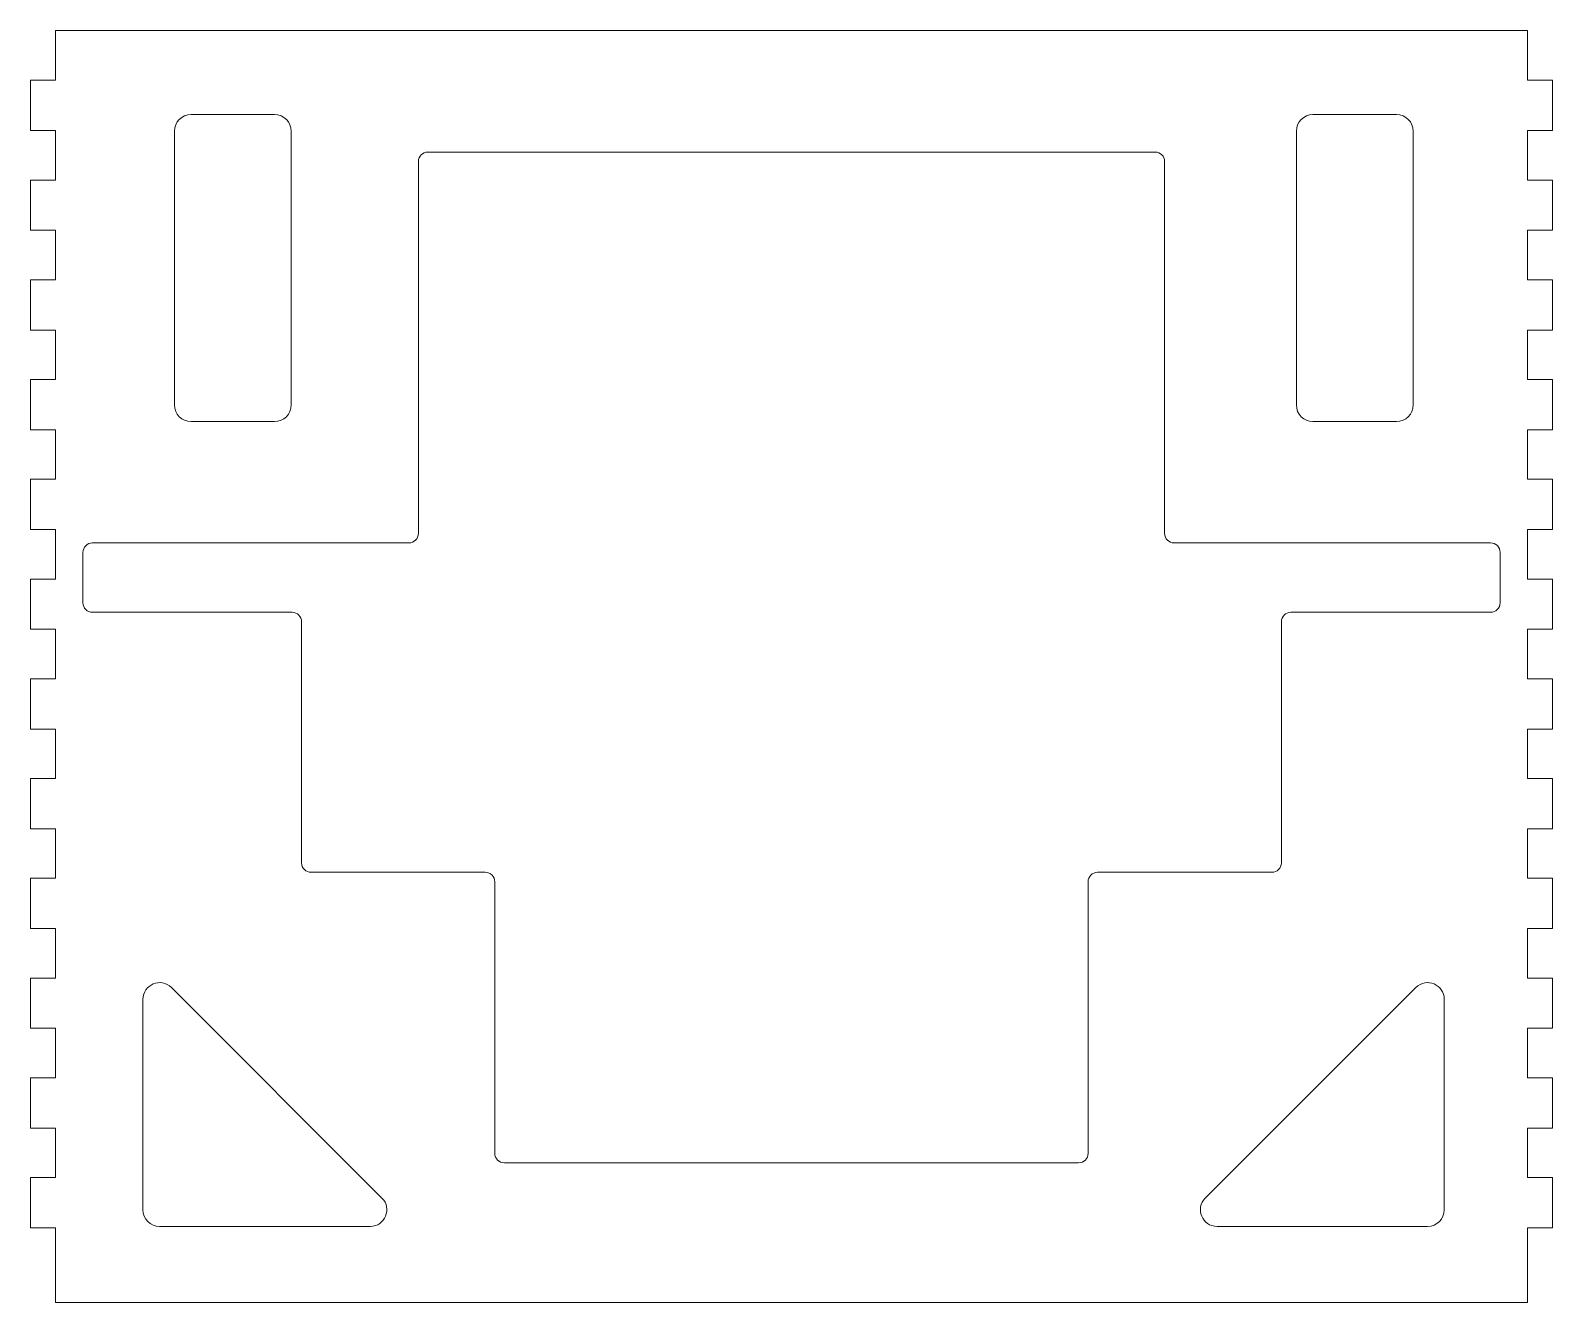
# Model space of a CAD drawing. Header units: millimetres. Extents: x 4 to 746, y 10 to 331.
# Drawn here: x 195.3 to 378.3, y 21.5 to 174.6 of the extents above; entities that cross this region are included whole.
import ezdxf

# ---------------------------------------------------------------- set-up
doc = ezdxf.new("R2010")
doc.units = ezdxf.units.MM
doc.header["$MEASUREMENT"] = 0
doc.layers.add('Layer 1', color=7, linetype='Continuous', lineweight=0)

msp = doc.modelspace()

# ---------------------------------------------------------------- linework, layer by layer
at = {"layer": 'Layer 1', "color": 18, "lineweight": 5, "true_color": 0x000000}
for points, knots in [([(378.31, 162.54), (378.32, 162.54), (378.33, 162.55), (378.33, 162.56), (378.33, 162.56), (378.33, 168.56), (378.33, 168.56), (378.33, 168.57), (378.32, 168.58), (378.31, 168.58), (378.31, 168.58), (375.33, 168.58), (375.33, 168.58), (375.33, 168.58), (375.33, 174.56), (375.33, 174.56), (375.33, 174.57), (375.32, 174.58), (375.31, 174.58), (375.31, 174.58), (198.31, 174.58), (198.31, 174.58), (198.3, 174.58), (198.29, 174.57), (198.29, 174.56), (198.29, 174.56), (198.29, 168.58), (198.29, 168.58), (198.29, 168.58), (195.31, 168.58), (195.31, 168.58), (195.3, 168.58), (195.29, 168.57), (195.29, 168.56), (195.29, 168.56), (195.29, 162.56), (195.29, 162.56), (195.29, 162.55), (195.3, 162.54), (195.31, 162.54), (195.31, 162.54), (198.29, 162.54), (198.29, 162.54), (198.29, 162.54), (198.29, 156.58), (198.29, 156.58), (198.29, 156.58), (195.31, 156.58), (195.31, 156.58), (195.3, 156.58), (195.29, 156.57), (195.29, 156.56), (195.29, 156.56), (195.29, 150.56), (195.29, 150.56), (195.29, 150.55), (195.3, 150.54), (195.31, 150.54), (195.31, 150.54), (198.29, 150.54), (198.29, 150.54), (198.29, 150.54), (198.29, 144.58), (198.29, 144.58), (198.29, 144.58), (195.31, 144.58), (195.31, 144.58), (195.3, 144.58), (195.29, 144.57), (195.29, 144.56), (195.29, 144.56), (195.29, 138.56), (195.29, 138.56), (195.29, 138.55), (195.3, 138.54), (195.31, 138.54), (195.31, 138.54), (198.29, 138.54), (198.29, 138.54), (198.29, 138.54), (198.29, 132.58), (198.29, 132.58), (198.29, 132.58), (195.31, 132.58), (195.31, 132.58), (195.3, 132.58), (195.29, 132.57), (195.29, 132.56), (195.29, 132.56), (195.29, 126.56), (195.29, 126.56), (195.29, 126.55), (195.3, 126.54), (195.31, 126.54), (195.31, 126.54), (198.29, 126.54), (198.29, 126.54), (198.29, 126.54), (198.29, 120.58), (198.29, 120.58), (198.29, 120.58), (195.31, 120.58), (195.31, 120.58), (195.3, 120.58), (195.29, 120.57), (195.29, 120.56), (195.29, 120.56), (195.29, 114.56), (195.29, 114.56), (195.29, 114.55), (195.3, 114.54), (195.31, 114.54), (195.31, 114.54), (198.29, 114.54), (198.29, 114.54), (198.29, 114.54), (198.29, 108.58), (198.29, 108.58), (198.29, 108.58), (195.31, 108.58), (195.31, 108.58), (195.3, 108.58), (195.29, 108.57), (195.29, 108.56), (195.29, 108.56), (195.29, 102.56), (195.29, 102.56), (195.29, 102.55), (195.3, 102.54), (195.31, 102.54), (195.31, 102.54), (198.29, 102.54), (198.29, 102.54), (198.29, 102.54), (198.29, 96.58), (198.29, 96.58), (198.29, 96.58), (195.31, 96.58), (195.31, 96.58), (195.3, 96.58), (195.29, 96.57), (195.29, 96.56), (195.29, 96.56), (195.29, 90.56), (195.29, 90.56), (195.29, 90.55), (195.3, 90.54), (195.31, 90.54), (195.31, 90.54), (198.29, 90.54), (198.29, 90.54), (198.29, 90.54), (198.29, 84.58), (198.29, 84.58), (198.29, 84.58), (195.31, 84.58), (195.31, 84.58), (195.3, 84.58), (195.29, 84.57), (195.29, 84.56), (195.29, 84.56), (195.29, 78.56), (195.29, 78.56), (195.29, 78.55), (195.3, 78.54), (195.31, 78.54), (195.31, 78.54), (198.29, 78.54), (198.29, 78.54), (198.29, 78.54), (198.29, 72.58), (198.29, 72.58), (198.29, 72.58), (195.31, 72.58), (195.31, 72.58), (195.3, 72.58), (195.29, 72.57), (195.29, 72.56), (195.29, 72.56), (195.29, 66.56), (195.29, 66.56), (195.29, 66.55), (195.3, 66.54), (195.31, 66.54), (195.31, 66.54), (198.29, 66.54), (198.29, 66.54), (198.29, 66.54), (198.29, 60.58), (198.29, 60.58), (198.29, 60.58), (195.31, 60.58), (195.31, 60.58), (195.3, 60.58), (195.29, 60.57), (195.29, 60.56), (195.29, 60.56), (195.29, 54.56), (195.29, 54.56), (195.29, 54.55), (195.3, 54.54), (195.31, 54.54), (195.31, 54.54), (198.29, 54.54), (198.29, 54.54), (198.29, 54.54), (198.29, 48.58), (198.29, 48.58), (198.29, 48.58), (195.31, 48.58), (195.31, 48.58), (195.3, 48.58), (195.29, 48.57), (195.29, 48.56), (195.29, 48.56), (195.29, 42.56), (195.29, 42.56), (195.29, 42.55), (195.3, 42.54), (195.31, 42.54), (195.31, 42.54), (198.29, 42.54), (198.29, 42.54), (198.29, 42.54), (198.29, 36.58), (198.29, 36.58), (198.29, 36.58), (195.31, 36.58), (195.31, 36.58), (195.3, 36.58), (195.29, 36.57), (195.29, 36.56), (195.29, 36.56), (195.29, 30.56), (195.29, 30.56), (195.29, 30.55), (195.3, 30.54), (195.31, 30.54), (195.31, 30.54), (198.29, 30.54), (198.29, 30.54), (198.29, 30.54), (198.29, 21.54), (198.29, 21.54), (198.29, 21.54), (375.33, 21.54), (375.33, 21.54), (375.33, 21.54), (375.33, 30.54), (375.33, 30.54), (375.33, 30.54), (378.31, 30.54), (378.31, 30.54), (378.32, 30.54), (378.33, 30.55), (378.33, 30.56), (378.33, 30.56), (378.33, 36.56), (378.33, 36.56), (378.33, 36.57), (378.32, 36.58), (378.31, 36.58), (378.31, 36.58), (375.33, 36.58), (375.33, 36.58), (375.33, 36.58), (375.33, 42.54), (375.33, 42.54), (375.33, 42.54), (378.31, 42.54), (378.31, 42.54), (378.32, 42.54), (378.33, 42.55), (378.33, 42.56), (378.33, 42.56), (378.33, 48.56), (378.33, 48.56), (378.33, 48.57), (378.32, 48.58), (378.31, 48.58), (378.31, 48.58), (375.33, 48.58), (375.33, 48.58), (375.33, 48.58), (375.33, 54.54), (375.33, 54.54), (375.33, 54.54), (378.31, 54.54), (378.31, 54.54), (378.32, 54.54), (378.33, 54.55), (378.33, 54.56), (378.33, 54.56), (378.33, 60.56), (378.33, 60.56), (378.33, 60.57), (378.32, 60.58), (378.31, 60.58), (378.31, 60.58), (375.33, 60.58), (375.33, 60.58), (375.33, 60.58), (375.33, 66.54), (375.33, 66.54), (375.33, 66.54), (378.31, 66.54), (378.31, 66.54), (378.32, 66.54), (378.33, 66.55), (378.33, 66.56), (378.33, 66.56), (378.33, 72.56), (378.33, 72.56), (378.33, 72.57), (378.32, 72.58), (378.31, 72.58), (378.31, 72.58), (375.33, 72.58), (375.33, 72.58), (375.33, 72.58), (375.33, 78.54), (375.33, 78.54), (375.33, 78.54), (378.31, 78.54), (378.31, 78.54), (378.32, 78.54), (378.33, 78.55), (378.33, 78.56), (378.33, 78.56), (378.33, 84.56), (378.33, 84.56), (378.33, 84.57), (378.32, 84.58), (378.31, 84.58), (378.31, 84.58), (375.33, 84.58), (375.33, 84.58), (375.33, 84.58), (375.33, 90.54), (375.33, 90.54), (375.33, 90.54), (378.31, 90.54), (378.31, 90.54), (378.32, 90.54), (378.33, 90.55), (378.33, 90.56), (378.33, 90.56), (378.33, 96.56), (378.33, 96.56), (378.33, 96.57), (378.32, 96.58), (378.31, 96.58), (378.31, 96.58), (375.33, 96.58), (375.33, 96.58), (375.33, 96.58), (375.33, 102.54), (375.33, 102.54), (375.33, 102.54), (378.31, 102.54), (378.31, 102.54), (378.32, 102.54), (378.33, 102.55), (378.33, 102.56), (378.33, 102.56), (378.33, 108.56), (378.33, 108.56), (378.33, 108.57), (378.32, 108.58), (378.31, 108.58), (378.31, 108.58), (375.33, 108.58), (375.33, 108.58), (375.33, 108.58), (375.33, 114.54), (375.33, 114.54), (375.33, 114.54), (378.31, 114.54), (378.31, 114.54), (378.32, 114.54), (378.33, 114.55), (378.33, 114.56), (378.33, 114.56), (378.33, 120.56), (378.33, 120.56), (378.33, 120.57), (378.32, 120.58), (378.31, 120.58), (378.31, 120.58), (375.33, 120.58), (375.33, 120.58), (375.33, 120.58), (375.33, 126.54), (375.33, 126.54), (375.33, 126.54), (378.31, 126.54), (378.31, 126.54), (378.32, 126.54), (378.33, 126.55), (378.33, 126.56), (378.33, 126.56), (378.33, 132.56), (378.33, 132.56), (378.33, 132.57), (378.32, 132.58), (378.31, 132.58), (378.31, 132.58), (375.33, 132.58), (375.33, 132.58), (375.33, 132.58), (375.33, 138.54), (375.33, 138.54), (375.33, 138.54), (378.31, 138.54), (378.31, 138.54), (378.32, 138.54), (378.33, 138.55), (378.33, 138.56), (378.33, 138.56), (378.33, 144.56), (378.33, 144.56), (378.33, 144.57), (378.32, 144.58), (378.31, 144.58), (378.31, 144.58), (375.33, 144.58), (375.33, 144.58), (375.33, 144.58), (375.33, 150.54), (375.33, 150.54), (375.33, 150.54), (378.31, 150.54), (378.31, 150.54), (378.32, 150.54), (378.33, 150.55), (378.33, 150.56), (378.33, 150.56), (378.33, 156.56), (378.33, 156.56), (378.33, 156.57), (378.32, 156.58), (378.31, 156.58), (378.31, 156.58), (375.33, 156.58), (375.33, 156.58), (375.33, 156.58), (375.33, 162.54), (375.33, 162.54), (375.33, 162.54), (378.31, 162.54), (378.31, 162.54)], [0, 0, 0, 0, 1, 1, 1, 2, 2, 2, 3, 3, 3, 4, 4, 4, 5, 5, 5, 6, 6, 6, 7, 7, 7, 8, 8, 8, 9, 9, 9, 10, 10, 10, 11, 11, 11, 12, 12, 12, 13, 13, 13, 14, 14, 14, 15, 15, 15, 16, 16, 16, 17, 17, 17, 18, 18, 18, 19, 19, 19, 20, 20, 20, 21, 21, 21, 22, 22, 22, 23, 23, 23, 24, 24, 24, 25, 25, 25, 26, 26, 26, 27, 27, 27, 28, 28, 28, 29, 29, 29, 30, 30, 30, 31, 31, 31, 32, 32, 32, 33, 33, 33, 34, 34, 34, 35, 35, 35, 36, 36, 36, 37, 37, 37, 38, 38, 38, 39, 39, 39, 40, 40, 40, 41, 41, 41, 42, 42, 42, 43, 43, 43, 44, 44, 44, 45, 45, 45, 46, 46, 46, 47, 47, 47, 48, 48, 48, 49, 49, 49, 50, 50, 50, 51, 51, 51, 52, 52, 52, 53, 53, 53, 54, 54, 54, 55, 55, 55, 56, 56, 56, 57, 57, 57, 58, 58, 58, 59, 59, 59, 60, 60, 60, 61, 61, 61, 62, 62, 62, 63, 63, 63, 64, 64, 64, 65, 65, 65, 66, 66, 66, 67, 67, 67, 68, 68, 68, 69, 69, 69, 70, 70, 70, 71, 71, 71, 72, 72, 72, 73, 73, 73, 74, 74, 74, 75, 75, 75, 76, 76, 76, 77, 77, 77, 78, 78, 78, 79, 79, 79, 80, 80, 80, 81, 81, 81, 82, 82, 82, 83, 83, 83, 84, 84, 84, 85, 85, 85, 86, 86, 86, 87, 87, 87, 88, 88, 88, 89, 89, 89, 90, 90, 90, 91, 91, 91, 92, 92, 92, 93, 93, 93, 94, 94, 94, 95, 95, 95, 96, 96, 96, 97, 97, 97, 98, 98, 98, 99, 99, 99, 100, 100, 100, 101, 101, 101, 102, 102, 102, 103, 103, 103, 104, 104, 104, 105, 105, 105, 106, 106, 106, 107, 107, 107, 108, 108, 108, 109, 109, 109, 110, 110, 110, 111, 111, 111, 112, 112, 112, 113, 113, 113, 114, 114, 114, 115, 115, 115, 116, 116, 116, 117, 117, 117, 118, 118, 118, 119, 119, 119, 120, 120, 120, 121, 121, 121, 122, 122, 122, 123, 123, 123, 124, 124, 124, 125, 125, 125, 126, 126, 126, 127, 127, 127, 128, 128, 128, 129, 129, 129, 130, 130, 130, 131, 131, 131, 132, 132, 132, 133, 133, 133, 134, 134, 134, 135, 135, 135, 136, 136, 136, 137, 137, 137, 138, 138, 138, 139, 139, 139, 140, 140, 140, 141, 141, 141, 142, 142, 142, 143, 143, 143, 144, 144, 144, 145, 145, 145, 146, 146, 146, 147, 147, 147, 148, 148, 148, 149, 149, 149, 150, 150, 150, 150]), ([(212.6, 162.45), (212.6, 163.56), (213.49, 164.45), (214.6, 164.45), (214.6, 164.45), (224.65, 164.45), (224.65, 164.45), (225.75, 164.45), (226.65, 163.56), (226.65, 162.45), (226.65, 162.45), (226.65, 129.52), (226.65, 129.52), (226.65, 128.42), (225.75, 127.52), (224.65, 127.52), (224.65, 127.52), (214.6, 127.52), (214.6, 127.52), (213.49, 127.52), (212.6, 128.42), (212.6, 129.52), (212.6, 129.52), (212.6, 162.45), (212.6, 162.45)], [0, 0, 0, 0, 1, 1, 1, 2, 2, 2, 3, 3, 3, 4, 4, 4, 5, 5, 5, 6, 6, 6, 7, 7, 7, 8, 8, 8, 8]), ([(347.52, 162.45), (347.52, 163.56), (348.42, 164.45), (349.52, 164.45), (349.52, 164.45), (359.57, 164.45), (359.57, 164.45), (360.68, 164.45), (361.57, 163.56), (361.57, 162.45), (361.57, 162.45), (361.57, 129.52), (361.57, 129.52), (361.57, 128.42), (360.68, 127.52), (359.57, 127.52), (359.57, 127.52), (349.52, 127.52), (349.52, 127.52), (348.42, 127.52), (347.52, 128.42), (347.52, 129.52), (347.52, 129.52), (347.52, 162.45), (347.52, 162.45)], [0, 0, 0, 0, 1, 1, 1, 2, 2, 2, 3, 3, 3, 4, 4, 4, 5, 5, 5, 6, 6, 6, 7, 7, 7, 8, 8, 8, 8]), ([(372.02, 105.72), (372.02, 105.09), (371.51, 104.58), (370.88, 104.58), (370.88, 104.58), (346.86, 104.58), (346.86, 104.58), (346.23, 104.58), (345.72, 104.07), (345.72, 103.44), (345.72, 103.44), (345.72, 74.44), (345.72, 74.44), (345.72, 73.81), (345.21, 73.3), (344.58, 73.3), (344.58, 73.3), (323.62, 73.3), (323.62, 73.3), (322.99, 73.3), (322.48, 72.79), (322.48, 72.16), (322.48, 72.16), (322.48, 39.49), (322.48, 39.49), (322.48, 38.86), (321.97, 38.35), (321.34, 38.35), (321.34, 38.35), (252.28, 38.35), (252.28, 38.35), (251.64, 38.35), (251.13, 38.86), (251.13, 39.49), (251.13, 39.49), (251.13, 72.16), (251.13, 72.16), (251.13, 72.79), (250.62, 73.3), (249.99, 73.3), (249.99, 73.3), (229.04, 73.3), (229.04, 73.3), (228.41, 73.3), (227.89, 73.81), (227.89, 74.44), (227.89, 74.44), (227.89, 103.44), (227.89, 103.44), (227.89, 104.07), (227.38, 104.58), (226.76, 104.58), (226.76, 104.58), (202.73, 104.58), (202.73, 104.58), (202.11, 104.58), (201.6, 105.09), (201.6, 105.72), (201.6, 105.72), (201.6, 111.79), (201.6, 111.79), (201.6, 112.42), (202.11, 112.93), (202.73, 112.93), (202.73, 112.93), (240.8, 112.93), (240.8, 112.93), (241.43, 112.93), (241.94, 113.44), (241.94, 114.07), (241.94, 114.07), (241.94, 158.81), (241.94, 158.81), (241.94, 159.43), (242.45, 159.95), (243.08, 159.95), (243.08, 159.95), (330.54, 159.95), (330.54, 159.95), (331.17, 159.95), (331.68, 159.43), (331.68, 158.81), (331.68, 158.81), (331.68, 114.07), (331.68, 114.07), (331.68, 113.44), (332.19, 112.93), (332.82, 112.93), (332.82, 112.93), (370.88, 112.93), (370.88, 112.93), (371.2, 112.93), (371.48, 112.8), (371.69, 112.6), (371.9, 112.39), (372.02, 112.1), (372.02, 111.79), (372.02, 111.79), (372.02, 105.72), (372.02, 105.72)], [0, 0, 0, 0, 1, 1, 1, 2, 2, 2, 3, 3, 3, 4, 4, 4, 5, 5, 5, 6, 6, 6, 7, 7, 7, 8, 8, 8, 9, 9, 9, 10, 10, 10, 11, 11, 11, 12, 12, 12, 13, 13, 13, 14, 14, 14, 15, 15, 15, 16, 16, 16, 17, 17, 17, 18, 18, 18, 19, 19, 19, 20, 20, 20, 21, 21, 21, 22, 22, 22, 23, 23, 23, 24, 24, 24, 25, 25, 25, 26, 26, 26, 27, 27, 27, 28, 28, 28, 29, 29, 29, 30, 30, 30, 31, 31, 31, 32, 32, 32, 33, 33, 33, 33]), ([(236.15, 30.7), (236.15, 30.7), (210.82, 30.7), (210.82, 30.7), (209.72, 30.7), (208.82, 31.59), (208.82, 32.7), (208.82, 32.7), (208.82, 58.02), (208.82, 58.02), (208.82, 59.8), (210.98, 60.7), (212.24, 59.44), (212.24, 59.44), (237.56, 34.11), (237.56, 34.11), (238.82, 32.85), (237.93, 30.7), (236.15, 30.7)], [0, 0, 0, 0, 1, 1, 1, 2, 2, 2, 3, 3, 3, 4, 4, 4, 5, 5, 5, 6, 6, 6, 6]), ([(365.31, 32.7), (365.31, 31.59), (364.42, 30.7), (363.31, 30.7), (363.31, 30.7), (337.99, 30.7), (337.99, 30.7), (336.2, 30.7), (335.31, 32.85), (336.57, 34.11), (336.57, 34.11), (361.9, 59.44), (361.9, 59.44), (363.16, 60.7), (365.31, 59.8), (365.31, 58.02), (365.31, 58.02), (365.31, 32.7), (365.31, 32.7)], [0, 0, 0, 0, 1, 1, 1, 2, 2, 2, 3, 3, 3, 4, 4, 4, 5, 5, 5, 6, 6, 6, 6])]:
    msp.add_open_spline(points, degree=3, knots=knots, dxfattribs=at)

doc.saveas('drawing.dxf')
